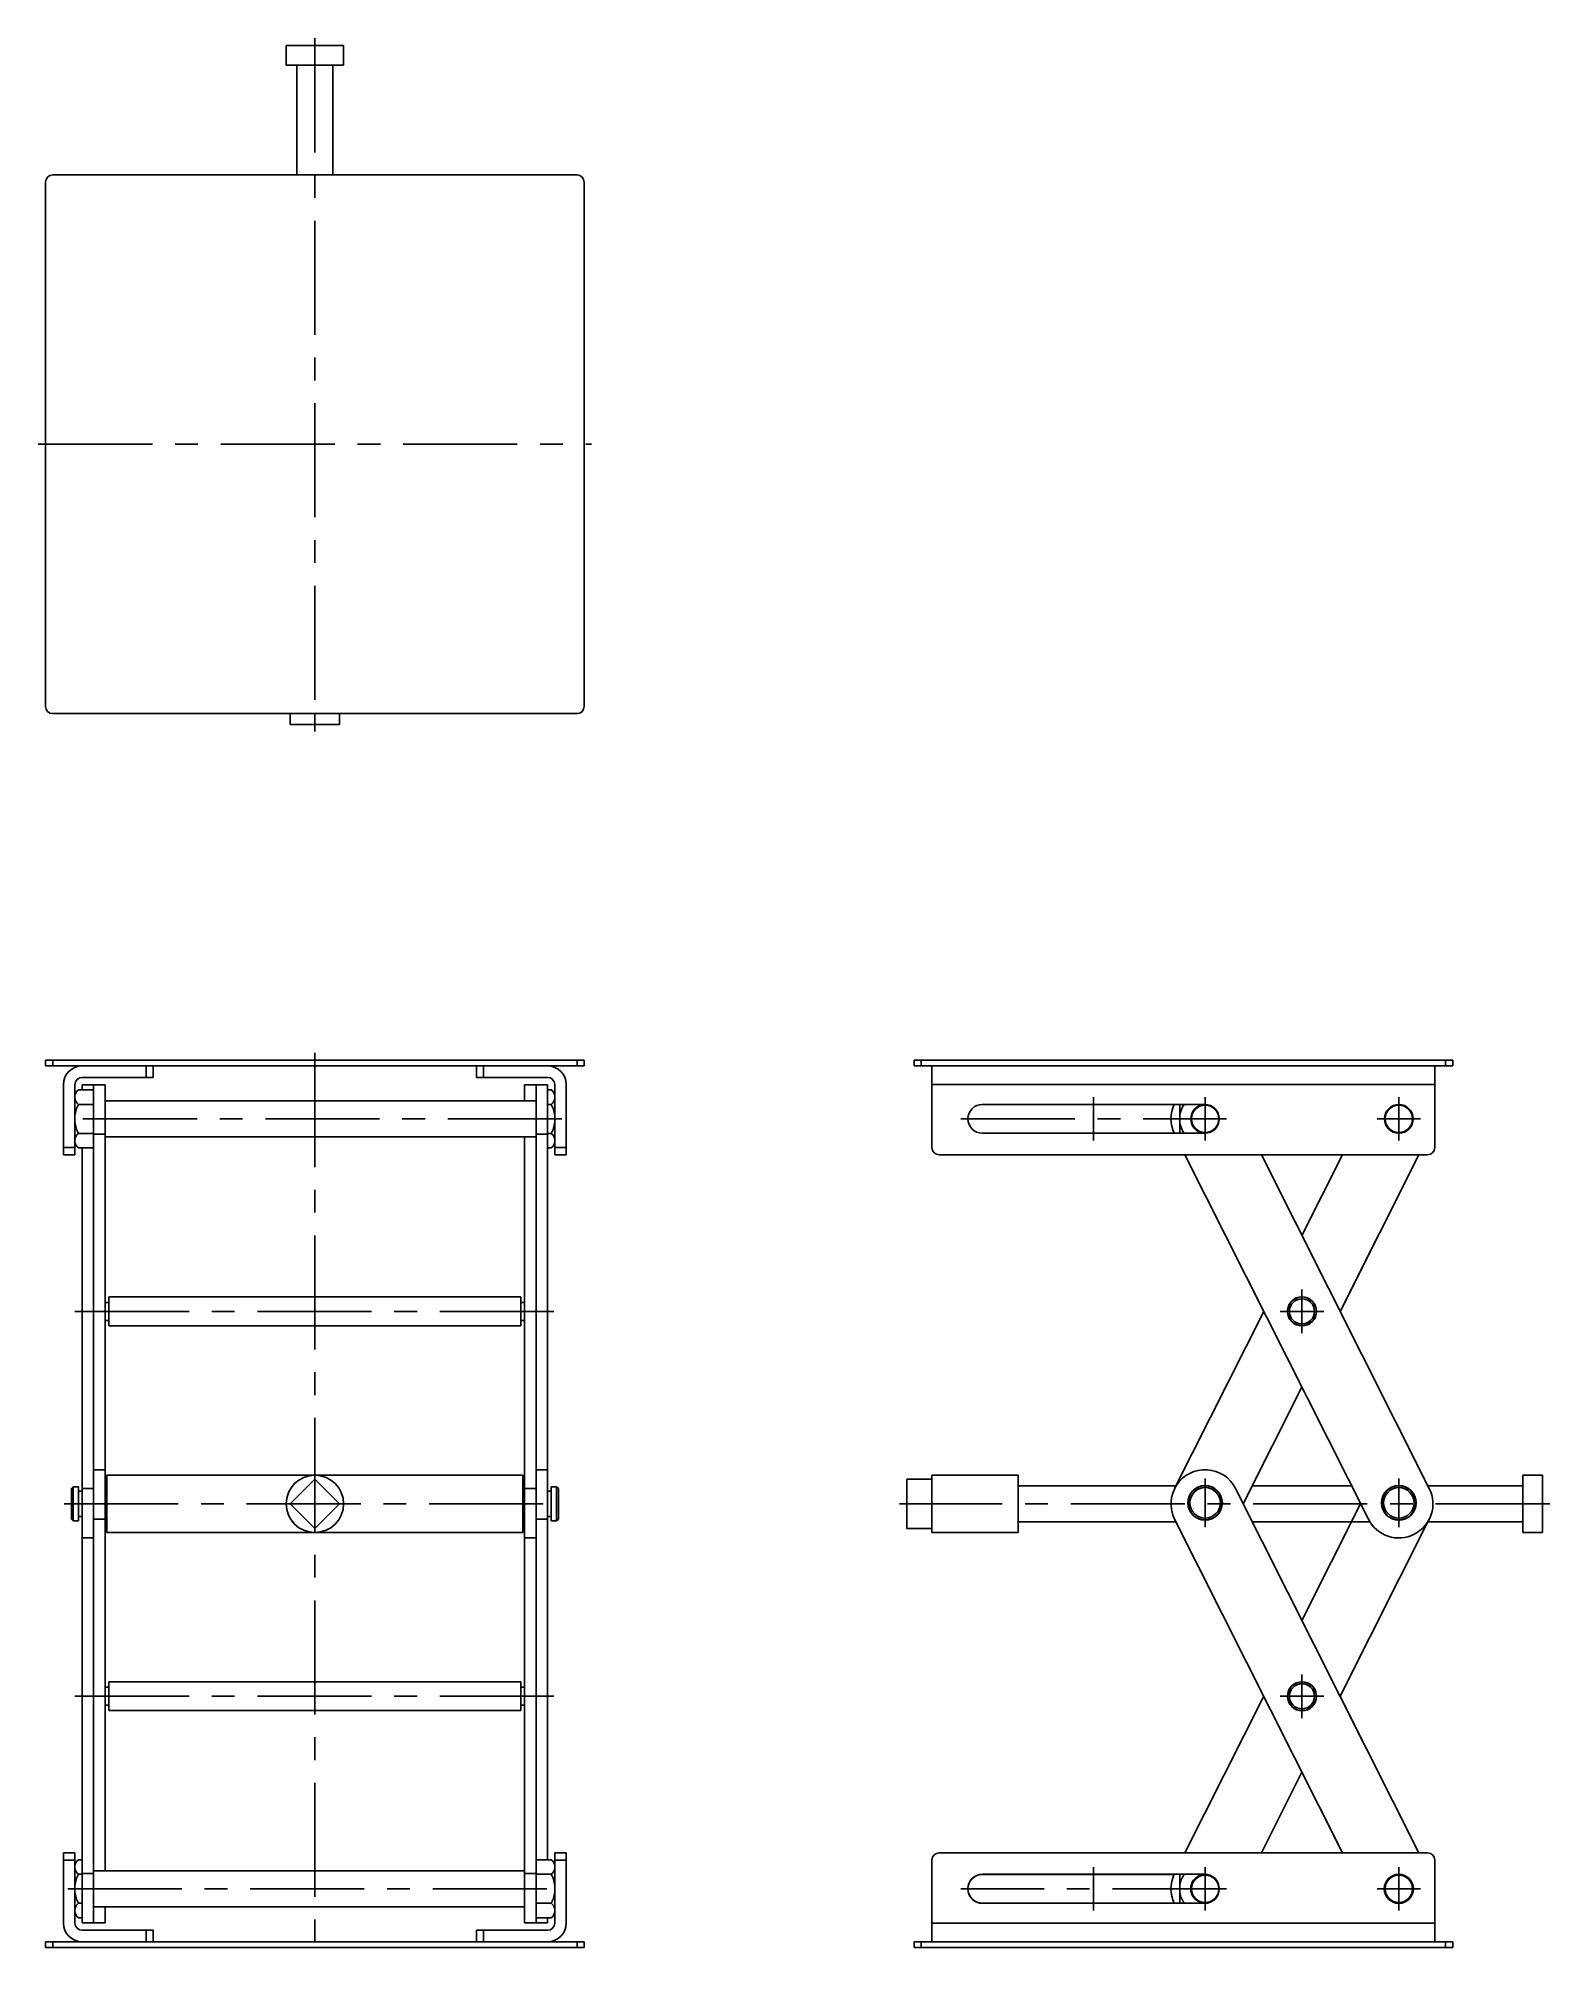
# Model space of a CAD drawing. Extents: x -106 to 961, y -45 to 532.
# Drawn here: x 540 to 961, y -2 to 532 of the extents above; entities that cross this region are included whole.
import ezdxf

# ---------------------------------------------------------------- set-up
doc = ezdxf.new("R2010")
doc.units = 0
doc.linetypes.add('CENTER', pattern=[50.8, 31.75, -6.35, 6.35, -6.35])
doc.layers.get('0').update_dxf_attribs({"linetype": 'CONTINUOUS'})
doc.layers.add('CENTER', color=1, linetype='CONTINUOUS')

msp = doc.modelspace()

# ---------------------------------------------------------------- linework, layer by layer
at = {"color": 7, "linetype": 'CONTINUOUS'}
for p, q in [((609.39, 529.55), (625.39, 529.55)), ((609.39, 529.55), (609.39, 524.04)), ((625.39, 529.55), (625.39, 524.04)), ((625.39, 524.04), (609.39, 524.04)), ((612.39, 524.04), (612.39, 493.5)), ((622.39, 524.04), (622.39, 493.5)), ((542.4, 491.5), (542.4, 345.52)), ((690.38, 493.5), (544.4, 493.5)), ((692.38, 345.52), (692.38, 491.5)), ((544.4, 343.52), (690.38, 343.52)), ((610.53, 343.52), (610.53, 340.52)), ((617.39, 343.52), (617.39, 340.52)), ((624.25, 343.52), (624.25, 340.52)), ((624.25, 340.52), (610.53, 340.52)), ((542.4, 247.05), (692.38, 247.05)), ((542.4, 247.05), (542.4, 245.45)), ((542.4, 245.45), (692.38, 245.45)), ((544.4, 247.05), (544.4, 245.45)), ((570.4, 242.25), (570.4, 245.45)), ((572.4, 242.25), (572.4, 245.45)), ((662.38, 245.45), (662.38, 242.25)), ((664.38, 245.45), (664.38, 242.25)), ((690.38, 247.05), (690.38, 245.45)), ((692.38, 247.05), (692.38, 245.45)), ((784.21, 247.05), (934.19, 247.05)), ((784.21, 247.05), (784.21, 245.45)), ((784.21, 245.45), (934.19, 245.45)), ((786.21, 247.05), (786.21, 245.45)), ((789.21, 245.45), (789.21, 222.7)), ((929.19, 245.45), (929.19, 222.7)), ((932.19, 247.05), (932.19, 245.45)), ((934.19, 247.05), (934.19, 245.45)), ((547.4, 220.7), (547.4, 240.25)), ((550.6, 220.7), (550.6, 240.25)), ((552.6, 242.25), (572.4, 242.25)), ((552.6, 238.78), (552.6, 240.2)), ((559, 240.2), (552.6, 240.2)), ((555.8, 6.85), (555.8, 240.2)), ((559, 21.35), (559, 240.2)), ((682.18, 242.25), (662.38, 242.25)), ((682.18, 240.2), (675.78, 240.2)), ((675.78, 235.7), (675.78, 240.2)), ((678.98, 6.85), (678.98, 240.2)), ((682.18, 24.43), (682.18, 240.2)), ((684.18, 220.7), (684.18, 240.25)), ((687.38, 240.25), (687.38, 220.7)), ((789.21, 240.25), (929.19, 240.25)), ((550.6, 237.78), (551.6, 238.78)), ((555.8, 238.78), (551.6, 238.78)), ((559, 235.7), (678.98, 235.7)), ((682.18, 238.78), (683.18, 238.78)), ((684.18, 237.78), (683.18, 238.78)), ((555.8, 234.74), (551.6, 234.74)), ((682.18, 234.74), (683.18, 234.74)), ((803.21, 234.7), (865.2, 234.7)), ((858.25, 226.7), (858.25, 234.7)), ((555.8, 226.66), (551.6, 226.66)), ((559, 226.43), (555.8, 226.43)), ((559, 225.7), (678.98, 225.7)), ((675.78, 6.85), (675.78, 225.7)), ((682.18, 226.43), (678.98, 226.43)), ((682.18, 226.66), (683.18, 226.66)), ((865.2, 226.7), (803.21, 226.7)), ((547.4, 222.7), (550.6, 222.7)), ((547.4, 220.7), (550.6, 220.7)), ((550.6, 223.62), (551.6, 222.62)), ((555.8, 222.62), (551.6, 222.62)), ((552.6, 6.85), (552.6, 222.62)), ((682.18, 222.62), (683.18, 222.62)), ((684.18, 223.62), (683.18, 222.62)), ((684.18, 222.7), (687.38, 222.7)), ((684.18, 220.7), (687.38, 220.7)), ((791.21, 220.7), (927.19, 220.7)), ((910.71, 119.25), (859.65, 220.7)), ((880.92, 220.7), (927.68, 127.8)), ((892.22, 198.24), (903.53, 220.7)), ((924.79, 220.7), (902.86, 177.11)), ((560, 179.61), (559, 179.61)), ((674.78, 181.11), (560, 181.11)), ((560, 173.11), (560, 181.11)), ((674.78, 173.11), (674.78, 181.11)), ((675.78, 179.61), (674.78, 179.61)), ((856.77, 127.8), (881.59, 177.11)), ((560, 174.61), (559, 174.61)), ((674.78, 173.11), (560, 173.11)), ((675.78, 174.61), (674.78, 174.61)), ((892.22, 155.98), (875.89, 123.52)), ((549.6, 127.77), (550.1, 128.27)), ((550.1, 128.27), (550.1, 118.78)), ((551.6, 128.27), (550.1, 128.27)), ((551.6, 118.78), (551.6, 128.27)), ((559, 133.02), (555.8, 133.02)), ((559, 131.02), (559.5, 131.52)), ((675.28, 131.52), (559.5, 131.52)), ((559.5, 131.52), (559.5, 115.53)), ((617.39, 130.38), (610.53, 123.52)), ((624.25, 123.52), (617.39, 130.38)), ((675.78, 131.02), (675.28, 131.52)), ((675.28, 131.52), (675.28, 115.53)), ((682.18, 133.02), (678.98, 133.02)), ((684.68, 128.27), (683.18, 128.27)), ((683.18, 118.78), (683.18, 128.27)), ((685.18, 127.77), (684.68, 128.27)), ((684.68, 128.27), (684.68, 118.78)), ((782.21, 116.67), (782.21, 130.38)), ((789.21, 130.38), (782.21, 130.38)), ((789.21, 131.52), (813.21, 131.52)), ((789.21, 115.53), (789.21, 131.52)), ((813.21, 115.53), (813.21, 131.52)), ((857.02, 128.52), (813.21, 128.52)), ((906.17, 128.52), (878.27, 128.52)), ((953.68, 128.52), (927.44, 128.52)), ((959.19, 131.52), (953.68, 131.52)), ((953.68, 115.53), (953.68, 131.52)), ((959.19, 131.52), (959.19, 115.53)), ((549.6, 127.77), (549.6, 119.28)), ((552.6, 127.02), (551.6, 127.02)), ((555.8, 127.8), (552.6, 127.8)), ((610.53, 123.52), (617.39, 116.67)), ((617.39, 116.67), (624.25, 123.52)), ((678.98, 127.8), (675.78, 127.8)), ((683.18, 127.02), (682.18, 127.02)), ((685.18, 127.77), (685.18, 119.28)), ((782.21, 123.52), (789.21, 123.52)), ((873.74, 127.8), (924.79, 26.35)), ((908.56, 123.52), (892.22, 91.07)), ((549.6, 119.28), (550.1, 118.78)), ((551.6, 118.78), (550.1, 118.78)), ((552.6, 120.03), (551.6, 120.03)), ((559, 119.25), (555.8, 119.25)), ((682.18, 119.25), (678.98, 119.25)), ((683.18, 120.03), (682.18, 120.03)), ((684.68, 118.78), (683.18, 118.78)), ((685.18, 119.28), (684.68, 118.78)), ((857.27, 118.52), (813.21, 118.52)), ((903.53, 26.35), (856.77, 119.25)), ((911.28, 118.52), (878.53, 118.52)), ((902.86, 69.94), (927.68, 119.25)), ((905.69, 118.53), (906.04, 118.53)), ((953.68, 118.52), (927.1, 118.52)), ((555.8, 114.03), (552.6, 114.03)), ((559, 116.03), (559.5, 115.53)), ((675.28, 115.53), (559.5, 115.53)), ((675.78, 116.03), (675.28, 115.53)), ((678.98, 114.03), (675.78, 114.03)), ((789.21, 116.67), (782.21, 116.67)), ((789.21, 115.53), (813.21, 115.53)), ((959.19, 115.53), (953.68, 115.53)), ((560, 72.44), (559, 72.44)), ((674.78, 73.94), (560, 73.94)), ((560, 65.94), (560, 73.94)), ((674.78, 65.94), (674.78, 73.94)), ((675.78, 72.44), (674.78, 72.44)), ((881.59, 69.94), (859.65, 26.35)), ((560, 67.44), (559, 67.44)), ((674.78, 65.94), (560, 65.94)), ((675.78, 67.44), (674.78, 67.44)), ((880.92, 26.35), (892.22, 48.81)), ((547.4, 6.8), (547.4, 26.35)), ((550.6, 26.35), (547.4, 26.35)), ((550.6, 24.35), (547.4, 24.35)), ((550.6, 26.35), (550.6, 6.8)), ((550.6, 23.43), (551.6, 24.43)), ((552.6, 24.43), (551.6, 24.43)), ((675.78, 21.35), (555.8, 21.35)), ((678.98, 24.43), (683.18, 24.43)), ((684.18, 23.43), (683.18, 24.43)), ((684.18, 6.8), (684.18, 26.35)), ((687.38, 26.35), (684.18, 26.35)), ((687.38, 24.35), (684.18, 24.35)), ((687.38, 6.8), (687.38, 26.35)), ((789.21, 1.6), (789.21, 24.35)), ((927.19, 26.35), (791.21, 26.35)), ((929.19, 1.6), (929.19, 24.35)), ((552.6, 20.39), (551.6, 20.39)), ((555.8, 20.62), (552.6, 20.62)), ((675.78, 20.62), (678.98, 20.62)), ((678.98, 20.39), (683.18, 20.39)), ((856.67, 20.35), (803.21, 20.35)), ((803.26, 20.4), (865.15, 20.4)), ((858.25, 12.31), (858.25, 20.39)), ((552.6, 12.31), (551.6, 12.31)), ((675.78, 11.35), (555.8, 11.35)), ((559, 6.85), (559, 11.35)), ((678.98, 12.31), (683.18, 12.31)), ((803.21, 12.35), (856.64, 12.35)), ((865.15, 12.3), (803.26, 12.3)), ((550.6, 9.27), (551.6, 8.27)), ((552.6, 8.27), (551.6, 8.27)), ((559, 6.85), (552.6, 6.85)), ((675.78, 6.85), (682.18, 6.85)), ((678.98, 8.27), (683.18, 8.27)), ((682.18, 6.85), (682.18, 8.27)), ((684.18, 9.27), (683.18, 8.27)), ((929.19, 6.8), (789.21, 6.8)), ((542.4, 1.6), (692.38, 1.6)), ((542.4, 1.6), (542.4, 0)), ((542.4, 0), (692.38, 0)), ((544.4, 1.6), (544.4, 0)), ((552.6, 4.8), (572.4, 4.8)), ((570.4, 1.6), (570.4, 4.8)), ((572.4, 1.6), (572.4, 4.8)), ((662.38, 4.8), (682.18, 4.8)), ((662.38, 4.8), (662.38, 1.6)), ((664.38, 4.8), (664.38, 1.6)), ((690.38, 1.6), (690.38, 0)), ((692.38, 1.6), (692.38, 0)), ((784.21, 1.6), (934.19, 1.6)), ((784.21, 1.6), (784.21, 0)), ((784.21, 0), (934.19, 0)), ((786.21, 1.6), (786.21, 0)), ((932.19, 1.6), (932.19, 0)), ((934.19, 1.6), (934.19, 0))]:
    msp.add_line(p, q, dxfattribs=at)
for centre, radius in [((865.25, 230.7), 3.8), ((919.19, 230.7), 4), ((919.19, 230.7), 3.8), ((892.22, 177.11), 4.05), ((892.22, 177.11), 4), ((892.22, 177.11), 3.5), ((617.39, 123.52), 8), ((865.25, 123.79), 4.8), ((865.25, 123.79), 4.75), ((919.19, 123.79), 4.8), ((919.19, 123.79), 4.75), ((865.25, 123.79), 4.25), ((919.19, 123.79), 4.25), ((892.22, 69.94), 4.05), ((892.22, 69.94), 4), ((892.22, 69.94), 3.5), ((865.25, 16.35), 3.8), ((919.19, 16.35), 4.05), ((919.19, 16.35), 4), ((919.19, 16.35), 3.8)]:
    msp.add_circle(centre, radius, dxfattribs=at)
for centre, radius, start, end in [((544.4, 491.5), 2, 90, 180), ((690.38, 491.5), 2, 0, 90), ((544.4, 345.52), 2, 180, 270), ((690.38, 345.52), 2, 270, 0), ((552.6, 240.25), 5.2, 90, 180), ((682.18, 240.25), 5.2, 0, 90), ((552.6, 240.25), 2, 90, 180), ((682.18, 240.25), 2, 0, 90), ((553.02, 236.76), 2.47, 125.0565, 168.3727), ((553.02, 236.76), 2.47, 191.6273, 234.9435), ((681.76, 236.76), 2.47, 11.6273, 54.9435), ((681.76, 236.76), 2.47, 305.0565, 348.3727), ((558.84, 230.7), 8.3, 150.8547, 173.6659), ((558.84, 230.7), 8.3, 186.3341, 209.1453), ((675.93, 230.7), 8.3, 6.3341, 29.1453), ((675.93, 230.7), 8.3, 330.8547, 353.6659), ((803.21, 230.7), 4, 90, 270), ((865.25, 230.7), 9.5, 155.0888, 204.9471), ((865.25, 230.7), 7.08, 145.5456, 171.2252), ((865.25, 230.7), 7.08, 188.7748, 214.4544), ((865.25, 230.7), 4, 90.7692, 269.2305), ((865.2, 230.7), 4, 270, 90), ((553.02, 224.64), 2.47, 125.0565, 168.3727), ((553.02, 224.64), 2.47, 191.6273, 234.9435), ((681.76, 224.64), 2.47, 11.6273, 54.9435), ((681.76, 224.64), 2.47, 305.0565, 348.3727), ((791.21, 222.7), 2, 180, 270), ((927.19, 222.7), 2, 270, 0), ((865.25, 123.52), 9.5, 26.715, 206.715), ((919.19, 123.52), 9.5, 206.715, 26.715), ((553.02, 22.41), 2.47, 125.0565, 168.3727), ((553.02, 22.41), 2.47, 191.6273, 234.9435), ((681.76, 22.41), 2.47, 11.6273, 54.9435), ((681.76, 22.41), 2.47, 305.0565, 348.3727), ((791.21, 24.35), 2, 90, 180), ((927.19, 24.35), 2, 0, 90), ((558.84, 16.35), 8.3, 150.8547, 173.6659), ((675.93, 16.35), 8.3, 6.3341, 29.1453), ((803.26, 16.35), 4.05, 90, 270), ((803.21, 16.35), 4, 90, 173.0553), ((865.25, 16.35), 9.5, 154.7272, 205.2619), ((865.25, 16.35), 7.08, 145.0597, 171.2252), ((865.25, 16.35), 4, 71.3273, 288.6727), ((865.15, 16.35), 4.05, 270, 90), ((558.84, 16.35), 8.3, 186.3341, 209.1453), ((553.02, 10.29), 2.47, 125.0565, 168.3727), ((675.93, 16.35), 8.3, 330.8547, 353.6659), ((681.76, 10.29), 2.47, 11.6273, 54.9435), ((803.21, 16.35), 4, 186.9447, 270), ((865.25, 16.35), 7.08, 188.7748, 214.9403), ((552.6, 6.8), 5.2, 180, 270), ((553.02, 10.29), 2.47, 191.6273, 234.9435), ((552.6, 6.8), 2, 180, 270), ((682.18, 6.8), 2, 270, 0), ((682.18, 6.8), 5.2, 270, 0), ((681.76, 10.29), 2.47, 305.0565, 348.3727)]:
    msp.add_arc(centre, radius, start, end, dxfattribs=at)
at = {"layer": 'CENTER', "color": 1, "linetype": 'CENTER'}
for p, q in [((617.39, 531.55), (617.39, 338.52)), ((540.4, 418.51), (694.38, 418.51)), ((617.39, 249.05), (617.39, -2)), ((834.2, 236.7), (834.2, 224.7)), ((865.25, 236.7), (865.25, 224.7)), ((919.19, 236.7), (919.19, 224.7)), ((686.18, 230.7), (548.6, 230.7)), ((797.21, 230.7), (871.2, 230.7)), ((925.19, 230.7), (913.19, 230.7)), ((892.22, 183.16), (892.22, 171.06)), ((550.6, 177.11), (684.18, 177.11)), ((898.27, 177.11), (886.17, 177.11)), ((865.25, 116.99), (865.25, 130.58)), ((919.19, 116.99), (919.19, 130.58)), ((547.6, 123.52), (687.18, 123.52)), ((961.19, 123.52), (780.21, 123.52)), ((892.22, 75.99), (892.22, 63.89)), ((550.6, 69.94), (684.18, 69.94)), ((898.27, 69.94), (886.17, 69.94)), ((834.2, 22.4), (834.2, 10.3)), ((865.25, 22.4), (865.25, 10.3)), ((919.19, 22.4), (919.19, 10.3)), ((548.6, 16.34), (686.18, 16.34)), ((871.2, 16.35), (797.21, 16.35)), ((925.24, 16.35), (913.14, 16.35))]:
    msp.add_line(p, q, dxfattribs=at)

doc.saveas('drawing.dxf')
